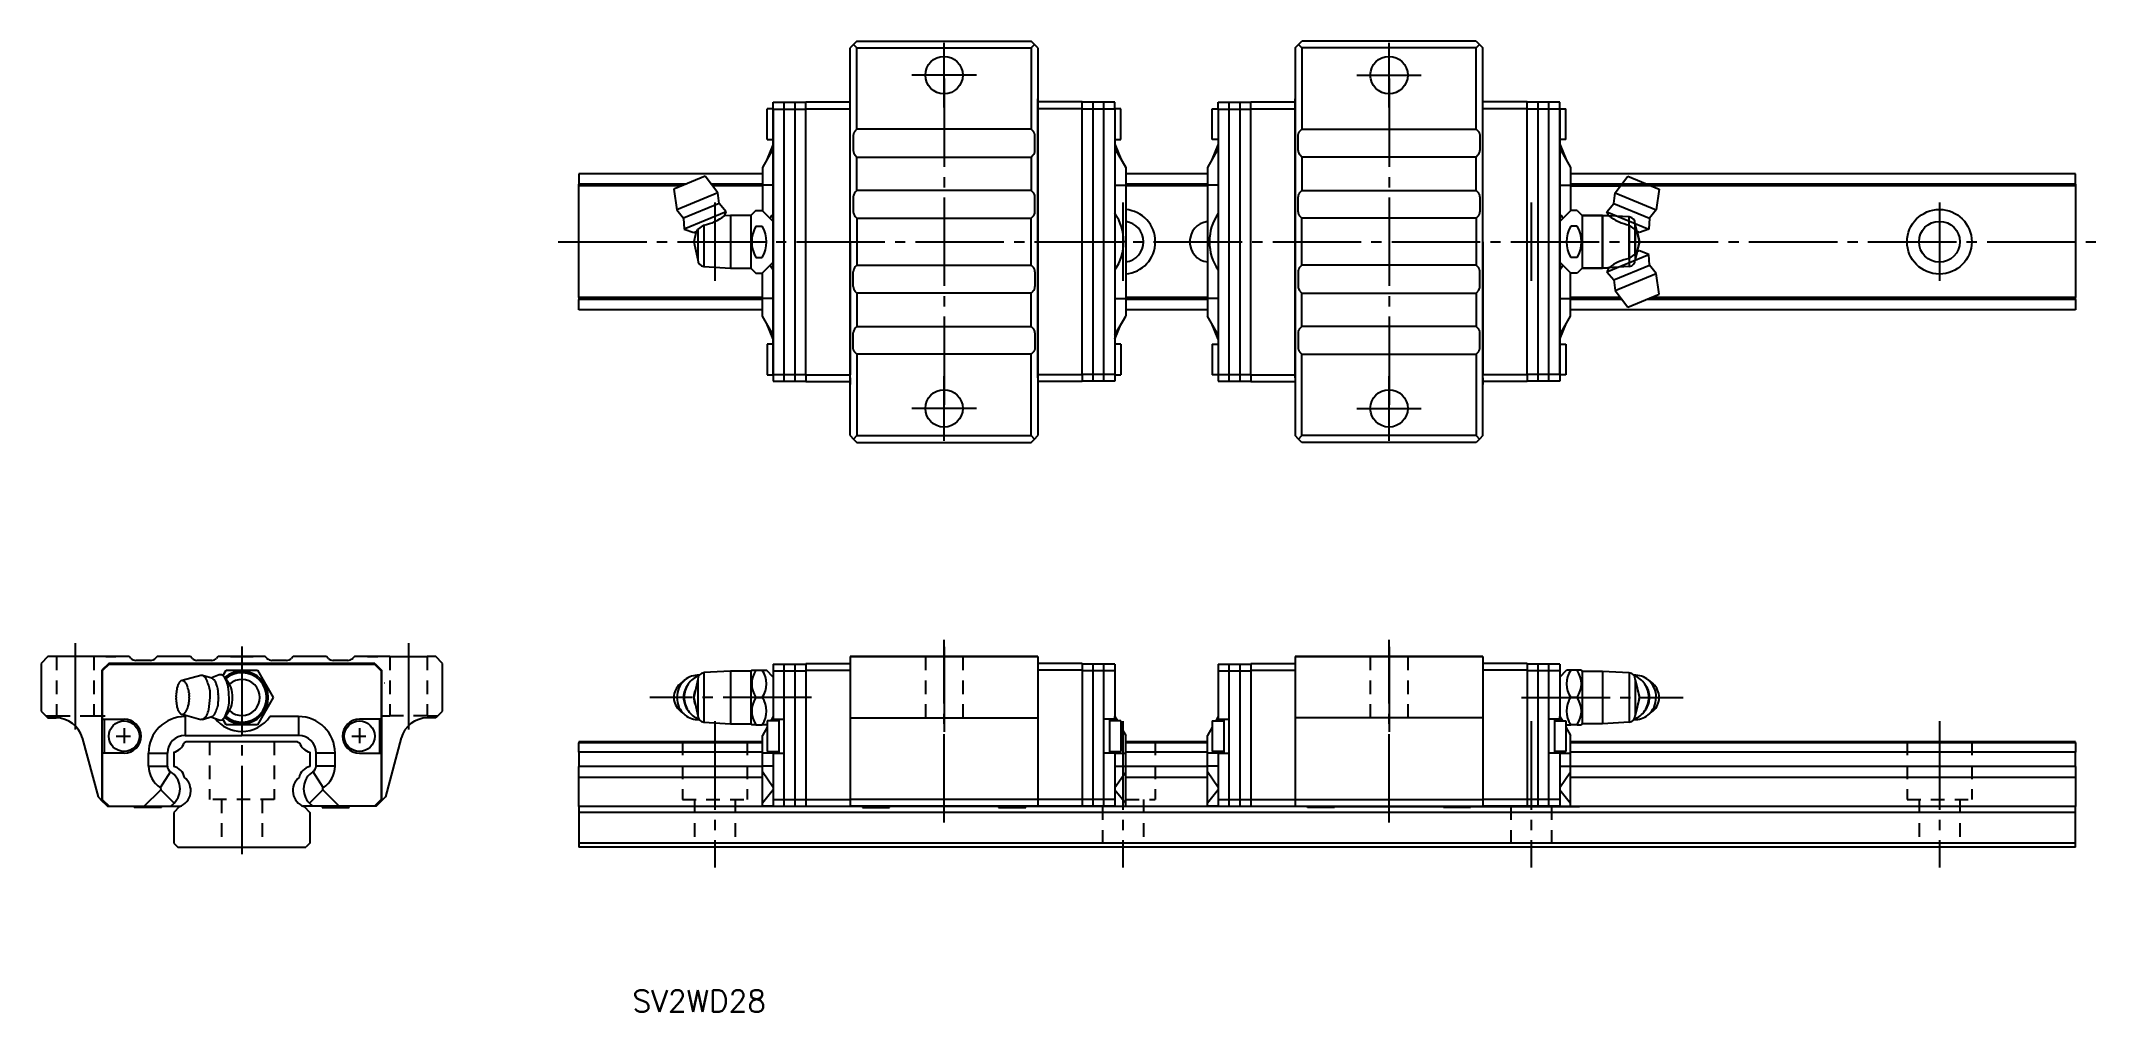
# Model space of a CAD drawing. Extents: x -31 to 271, y 684 to 827.
import ezdxf

# ---------------------------------------------------------------- set-up
doc = ezdxf.new("R2010")
doc.units = 0
doc.linetypes.add('CENTER', pattern=[17.5, 13, -1.5, 1.5, -1.5])
doc.linetypes.add('DASHED', pattern=[3.5, 2, -1.5])
doc.layers.get('0').update_dxf_attribs({"linetype": 'CONTINUOUS'})
doc.layers.add('CENTER', color=1, linetype='CENTER')
doc.styles.get("Standard").update_dxf_attribs({"font": 'txt.shx', "bigfont": '@extfont2.shx'})

msp = doc.modelspace()

# ---------------------------------------------------------------- texts
at = {"color": 7, "linetype": 'CONTINUOUS'}
msp.add_text('SV2WD28', height=3.2, dxfattribs=at).set_placement((55.63, 684.29))

# ---------------------------------------------------------------- linework, layer by layer
at = {"color": 7, "linetype": 'CONTINUOUS'}
for p, q in [((88.12, 826.52), (87.62, 826.02)), ((87.62, 769.02), (87.62, 826.02)), ((88.62, 827.02), (88.12, 826.52)), ((88.62, 826.02), (88.12, 826.52)), ((88.62, 827.02), (114.22, 827.02)), ((88.62, 814.07), (88.62, 826.02)), ((88.62, 826.02), (114.22, 826.02)), ((114.72, 826.52), (114.22, 827.02)), ((114.72, 826.52), (114.22, 826.02)), ((114.22, 826.02), (114.22, 814.07)), ((115.22, 826.02), (114.72, 826.52)), ((115.22, 826.02), (115.22, 769.02)), ((153.02, 826.02), (153.52, 826.52)), ((153.02, 826.02), (153.02, 769.02)), ((153.52, 826.52), (154.02, 827.02)), ((153.52, 826.52), (154.02, 826.02)), ((179.62, 827.02), (154.02, 827.02)), ((154.02, 826.02), (154.02, 814.07)), ((179.62, 826.02), (154.02, 826.02)), ((179.62, 827.02), (180.12, 826.52)), ((179.62, 826.02), (180.12, 826.52)), ((179.62, 814.07), (179.62, 826.02)), ((180.12, 826.52), (180.62, 826.02)), ((180.62, 769.02), (180.62, 826.02)), ((87.62, 817.52), (87.62, 818.52)), ((115.22, 817.52), (115.22, 818.52)), ((153.02, 817.52), (153.02, 818.52)), ((180.62, 817.52), (180.62, 818.52)), ((75.42, 812.57), (75.42, 817.07)), ((76.32, 817.07), (75.42, 817.07)), ((76.32, 818.02), (81.12, 818.02)), ((76.32, 817.02), (76.32, 818.02)), ((76.32, 817.02), (76.32, 818.02)), ((76.32, 818.02), (81.12, 818.02)), ((76.32, 797.52), (76.32, 817.02)), ((76.32, 817.02), (76.32, 797.52)), ((76.32, 817.02), (81.12, 817.02)), ((76.32, 817.02), (81.12, 817.02)), ((77.92, 777.02), (77.92, 818.02)), ((79.52, 777.02), (79.52, 818.02)), ((81.12, 818.07), (87.62, 818.07)), ((81.12, 817.07), (81.12, 818.07)), ((81.12, 777.97), (81.12, 817.07)), ((81.12, 817.07), (87.62, 817.07)), ((87.62, 817.07), (87.62, 818.12)), ((87.62, 777.52), (87.62, 817.52)), ((87.62, 797.52), (87.62, 817.07)), ((87.62, 797.52), (87.62, 817.07)), ((115.22, 818.12), (115.22, 817.07)), ((121.72, 818.07), (115.22, 818.07)), ((115.22, 777.52), (115.22, 817.52)), ((121.72, 817.07), (115.22, 817.07)), ((115.22, 797.52), (115.22, 817.07)), ((115.22, 817.07), (115.22, 797.52)), ((121.72, 817.07), (121.72, 818.07)), ((126.52, 818.02), (121.72, 818.02)), ((121.72, 777.97), (121.72, 817.07)), ((126.52, 817.02), (121.72, 817.02)), ((123.32, 777.02), (123.32, 818.02)), ((124.92, 777.02), (124.92, 818.02)), ((126.52, 817.02), (126.52, 818.02)), ((127.42, 817.07), (126.52, 817.07)), ((126.52, 817.02), (126.52, 778.02)), ((127.42, 812.57), (127.42, 817.07)), ((140.82, 812.57), (140.82, 817.07)), ((140.82, 817.07), (141.72, 817.07)), ((141.72, 817.02), (141.72, 818.02)), ((141.72, 818.02), (146.52, 818.02)), ((141.72, 817.02), (141.72, 778.02)), ((141.72, 817.02), (146.52, 817.02)), ((143.32, 777.02), (143.32, 818.02)), ((144.92, 777.02), (144.92, 818.02)), ((146.52, 818.07), (153.02, 818.07)), ((146.52, 817.07), (146.52, 818.07)), ((146.52, 777.97), (146.52, 817.07)), ((146.52, 817.07), (153.02, 817.07)), ((153.02, 818.12), (153.02, 817.07)), ((153.02, 777.52), (153.02, 817.52)), ((153.02, 797.52), (153.02, 817.07)), ((153.02, 817.07), (153.02, 797.52)), ((180.62, 817.07), (180.62, 818.12)), ((187.12, 818.07), (180.62, 818.07)), ((180.62, 777.52), (180.62, 817.52)), ((187.12, 817.07), (180.62, 817.07)), ((180.62, 797.52), (180.62, 817.07)), ((180.62, 797.52), (180.62, 817.07)), ((187.12, 817.07), (187.12, 818.07)), ((191.92, 818.02), (187.12, 818.02)), ((191.92, 818.02), (187.12, 818.02)), ((187.12, 777.97), (187.12, 817.07)), ((191.92, 817.02), (187.12, 817.02)), ((191.92, 817.02), (187.12, 817.02)), ((188.72, 777.02), (188.72, 818.02)), ((190.32, 777.02), (190.32, 818.02)), ((191.92, 817.02), (191.92, 818.02)), ((191.92, 817.02), (191.92, 818.02)), ((191.92, 817.07), (192.82, 817.07)), ((191.92, 797.52), (191.92, 817.02)), ((191.92, 817.02), (191.92, 797.52)), ((192.82, 812.57), (192.82, 817.07)), ((75.42, 812.57), (76.32, 812.57)), ((88.08, 813.21), (88.07, 813.16)), ((88.07, 813.16), (88.07, 813.11)), ((88.07, 813.11), (88.07, 810.94)), ((88.09, 813.31), (88.08, 813.26)), ((88.08, 813.26), (88.08, 813.21)), ((88.1, 813.35), (88.09, 813.31)), ((88.11, 813.4), (88.1, 813.35)), ((88.13, 813.45), (88.11, 813.4)), ((88.15, 813.49), (88.13, 813.45)), ((88.17, 813.54), (88.15, 813.49)), ((88.19, 813.58), (88.17, 813.54)), ((88.21, 813.62), (88.19, 813.58)), ((88.24, 813.67), (88.21, 813.62)), ((88.27, 813.71), (88.24, 813.67)), ((88.3, 813.74), (88.27, 813.71)), ((88.33, 813.78), (88.3, 813.74)), ((88.36, 813.82), (88.33, 813.78)), ((88.62, 814.07), (88.36, 813.82)), ((114.22, 814.07), (88.62, 814.07)), ((114.48, 813.82), (114.22, 814.07)), ((114.51, 813.78), (114.48, 813.82)), ((114.54, 813.74), (114.51, 813.78)), ((114.57, 813.71), (114.54, 813.74)), ((114.6, 813.67), (114.57, 813.71)), ((114.63, 813.62), (114.6, 813.67)), ((114.65, 813.58), (114.63, 813.62)), ((114.67, 813.54), (114.65, 813.58)), ((114.69, 813.49), (114.67, 813.54)), ((114.71, 813.45), (114.69, 813.49)), ((114.73, 813.4), (114.71, 813.45)), ((114.74, 813.35), (114.73, 813.4)), ((114.75, 813.31), (114.74, 813.35)), ((114.76, 813.26), (114.75, 813.31)), ((114.77, 813.21), (114.76, 813.26)), ((114.77, 813.16), (114.77, 813.21)), ((114.77, 813.11), (114.77, 813.16)), ((114.77, 810.94), (114.77, 813.11)), ((126.52, 812.57), (127.42, 812.57)), ((141.72, 812.57), (140.82, 812.57)), ((153.47, 813.16), (153.48, 813.21)), ((153.47, 813.11), (153.47, 813.16)), ((153.47, 810.94), (153.47, 813.11)), ((153.48, 813.26), (153.49, 813.31)), ((153.48, 813.21), (153.48, 813.26)), ((153.49, 813.31), (153.5, 813.35)), ((153.5, 813.35), (153.51, 813.4)), ((153.51, 813.4), (153.53, 813.45)), ((153.53, 813.45), (153.55, 813.49)), ((153.55, 813.49), (153.57, 813.54)), ((153.57, 813.54), (153.59, 813.58)), ((153.59, 813.58), (153.61, 813.62)), ((153.61, 813.62), (153.64, 813.67)), ((153.64, 813.67), (153.67, 813.71)), ((153.67, 813.71), (153.7, 813.74)), ((153.7, 813.74), (153.73, 813.78)), ((153.73, 813.78), (153.76, 813.82)), ((153.76, 813.82), (154.02, 814.07)), ((154.02, 814.07), (179.62, 814.07)), ((179.62, 814.07), (179.88, 813.82)), ((179.88, 813.82), (179.91, 813.78)), ((179.91, 813.78), (179.94, 813.74)), ((179.94, 813.74), (179.97, 813.71)), ((179.97, 813.71), (180, 813.67)), ((180, 813.67), (180.03, 813.62)), ((180.03, 813.62), (180.05, 813.58)), ((180.05, 813.58), (180.07, 813.54)), ((180.07, 813.54), (180.09, 813.49)), ((180.09, 813.49), (180.11, 813.45)), ((180.11, 813.45), (180.13, 813.4)), ((180.13, 813.4), (180.14, 813.35)), ((180.14, 813.35), (180.15, 813.31)), ((180.15, 813.31), (180.16, 813.26)), ((180.16, 813.26), (180.17, 813.21)), ((180.17, 813.21), (180.17, 813.16)), ((180.17, 813.16), (180.17, 813.11)), ((180.17, 813.11), (180.17, 810.94)), ((192.82, 812.57), (191.92, 812.57)), ((76.32, 811.22), (74.72, 808.45)), ((76.32, 811.22), (74.72, 808.45)), ((76.32, 811.86), (75.44, 809.7)), ((76.32, 811.86), (75.44, 809.7)), ((88.36, 810.23), (88.62, 809.97)), ((88.62, 809.97), (114.22, 809.97)), ((88.62, 805.07), (88.62, 809.97)), ((114.22, 809.97), (114.48, 810.23)), ((114.22, 809.97), (114.22, 805.07)), ((126.52, 811.86), (127.4, 809.7)), ((126.52, 811.22), (128.12, 808.45)), ((141.72, 811.22), (140.12, 808.45)), ((141.72, 811.86), (140.84, 809.7)), ((154.02, 809.97), (153.76, 810.23)), ((154.02, 809.97), (154.02, 805.07)), ((179.62, 809.97), (154.02, 809.97)), ((179.88, 810.23), (179.62, 809.97)), ((179.62, 805.07), (179.62, 809.97)), ((191.92, 811.86), (192.8, 809.7)), ((191.92, 811.86), (192.8, 809.7)), ((191.92, 811.22), (193.52, 808.45)), ((191.92, 811.22), (193.52, 808.45)), ((74.72, 807.52), (47.72, 807.52)), ((47.72, 807.52), (47.72, 806.01)), ((66.33, 807.17), (61.71, 805.25)), ((68.18, 804.69), (66.33, 807.17)), ((74.72, 808.45), (74.72, 805.85)), ((74.72, 808.45), (74.72, 802.12)), ((128.12, 808.45), (128.12, 786.59)), ((140.12, 807.52), (128.12, 807.52)), ((140.12, 808.45), (140.12, 786.59)), ((193.52, 808.45), (193.52, 805.85)), ((193.52, 808.45), (193.52, 802.12)), ((267.72, 807.52), (193.52, 807.52)), ((200.06, 804.69), (201.91, 807.17)), ((201.91, 807.17), (206.53, 805.25)), ((267.72, 806.01), (267.72, 807.52)), ((63.54, 806.01), (47.72, 806.01)), ((47.72, 805.72), (47.72, 806.01)), ((47.72, 789.32), (47.72, 805.72)), ((62.85, 805.72), (47.72, 805.72)), ((61.71, 805.25), (62.16, 802.19)), ((68.18, 804.69), (62.16, 802.19)), ((74.72, 806.01), (67.2, 806.01)), ((74.72, 805.72), (67.41, 805.72)), ((68.36, 803.14), (68.18, 804.69)), ((74.72, 805.85), (74.72, 802.12)), ((76.32, 805.85), (74.72, 805.85)), ((76.32, 805.85), (74.72, 805.85)), ((88.07, 804.11), (88.07, 801.94)), ((88.62, 805.07), (88.36, 804.82)), ((114.22, 805.07), (88.62, 805.07)), ((114.48, 804.82), (114.22, 805.07)), ((114.77, 801.94), (114.77, 804.11)), ((126.52, 805.85), (128.12, 805.85)), ((140.12, 806.01), (128.12, 806.01)), ((140.12, 805.72), (128.12, 805.72)), ((141.72, 805.85), (140.12, 805.85)), ((153.47, 801.94), (153.47, 804.11)), ((153.76, 804.82), (154.02, 805.07)), ((154.02, 805.07), (179.62, 805.07)), ((179.62, 805.07), (179.88, 804.82)), ((180.17, 804.11), (180.17, 801.94)), ((191.92, 805.85), (193.52, 805.85)), ((191.92, 805.85), (193.52, 805.85)), ((267.72, 806.01), (193.52, 806.01)), ((193.52, 806.01), (201.04, 806.01)), ((193.52, 805.85), (193.52, 802.12)), ((267.72, 805.72), (193.52, 805.72)), ((193.52, 805.72), (200.83, 805.72)), ((199.88, 803.14), (200.06, 804.69)), ((200.06, 804.69), (206.08, 802.19)), ((206.53, 805.25), (206.08, 802.19)), ((267.72, 806.01), (267.72, 805.72)), ((267.72, 805.72), (267.72, 789.32)), ((62.16, 802.19), (63.13, 800.97)), ((68.36, 803.14), (63.13, 800.97)), ((63.13, 800.97), (63.23, 799.39)), ((69.41, 801.94), (63.23, 799.39)), ((69.41, 801.94), (68.36, 803.14)), ((69.13, 801.35), (69.41, 801.94)), ((70.02, 801.4), (69.13, 801.35)), ((69.13, 801.35), (69.13, 801.35)), ((69.13, 801.35), (69.13, 801.35)), ((70.02, 801.4), (70.02, 793.65)), ((73.02, 801.4), (70.02, 801.4)), ((73.76, 802.14), (73.02, 801.4)), ((73.02, 801.4), (73.02, 793.65)), ((73.76, 802.14), (74.7, 802.14)), ((76.32, 800.52), (74.7, 802.14)), ((88.36, 801.23), (88.62, 800.97)), ((88.62, 800.97), (114.22, 800.97)), ((88.62, 800.97), (88.62, 794.07)), ((114.22, 800.97), (114.48, 801.23)), ((114.22, 794.07), (114.22, 800.97)), ((154.02, 800.97), (153.76, 801.23)), ((179.62, 800.97), (154.02, 800.97)), ((154.02, 794.07), (154.02, 800.97)), ((179.88, 801.23), (179.62, 800.97)), ((179.62, 800.97), (179.62, 794.07)), ((191.92, 800.52), (193.54, 802.14)), ((194.48, 802.14), (193.54, 802.14)), ((194.48, 802.14), (195.22, 801.4)), ((198.22, 801.4), (195.22, 801.4)), ((195.22, 801.4), (195.22, 793.65)), ((195.22, 801.4), (198.22, 801.4)), ((198.22, 793.65), (198.22, 801.4)), ((202.14, 801.17), (198.22, 801.4)), ((198.22, 801.4), (198.22, 793.65)), ((198.22, 801.4), (199.11, 801.35)), ((198.84, 801.94), (199.88, 803.14)), ((198.84, 801.94), (205.01, 799.39)), ((199.11, 801.35), (198.84, 801.94)), ((199.11, 801.35), (199.11, 801.35)), ((199.11, 801.35), (199.11, 801.35)), ((199.88, 803.14), (205.12, 800.97)), ((202.14, 795.07), (202.14, 801.17)), ((205.12, 800.97), (205.01, 799.39)), ((206.08, 802.19), (205.12, 800.97)), ((63.23, 799.39), (64.62, 798.88)), ((64.62, 798.88), (65.1, 799.08)), ((64.96, 799.02), (64.62, 797.52)), ((64.62, 797.52), (65.22, 794.87)), ((65.1, 799.08), (65.22, 799.34)), ((65.22, 799.34), (66.1, 799.98)), ((65.22, 799.34), (65.22, 794.87)), ((66.1, 799.98), (66.1, 793.88)), ((73.76, 799.83), (74.7, 799.83)), ((76.32, 778.02), (76.32, 797.52)), ((76.32, 797.52), (76.32, 778.02)), ((76.32, 797.52), (76.32, 778.02)), ((87.62, 797.52), (87.62, 777.97)), ((87.62, 777.97), (87.62, 797.52)), ((88.62, 799.17), (88.62, 795.87)), ((114.22, 795.87), (114.22, 799.17)), ((115.22, 797.52), (115.22, 777.97)), ((115.22, 797.52), (115.22, 777.97)), ((128.12, 797.52), (127.79, 797.52)), ((140.12, 797.52), (140.45, 797.52)), ((153.02, 797.52), (153.02, 777.97)), ((153.02, 797.52), (153.02, 777.97)), ((154.02, 795.87), (154.02, 799.17)), ((179.62, 799.17), (179.62, 795.87)), ((180.62, 797.52), (180.62, 777.97)), ((180.62, 777.97), (180.62, 797.52)), ((191.92, 778.02), (191.92, 797.52)), ((191.92, 797.52), (191.92, 778.02)), ((191.92, 797.52), (191.92, 778.02)), ((194.48, 799.83), (193.54, 799.83)), ((202.14, 799.98), (202.14, 793.88)), ((203.02, 799.34), (202.14, 799.98)), ((203.02, 795.71), (203.02, 800.17)), ((203.62, 797.52), (203.02, 800.17)), ((203.02, 799.34), (203.02, 794.87)), ((203.14, 799.08), (203.02, 799.34)), ((203.62, 797.52), (203.02, 794.87)), ((203.62, 798.88), (203.14, 799.08)), ((203.28, 799.02), (203.62, 797.52)), ((203.28, 796.03), (203.62, 797.52)), ((205.01, 799.39), (203.62, 798.88)), ((73.76, 795.22), (74.7, 795.22)), ((74.7, 792.91), (76.32, 794.52)), ((193.54, 792.91), (191.92, 794.52)), ((194.48, 795.22), (193.54, 795.22)), ((198.84, 793.11), (205.01, 795.66)), ((202.14, 795.07), (203.02, 795.71)), ((203.02, 795.71), (203.14, 795.97)), ((203.62, 796.17), (203.14, 795.97)), ((205.01, 795.66), (203.62, 796.17)), ((205.12, 794.08), (205.01, 795.66)), ((66.1, 793.88), (70.02, 793.65)), ((70.02, 793.65), (73.02, 793.65)), ((73.02, 793.65), (73.76, 792.91)), ((73.76, 792.91), (74.7, 792.91)), ((74.72, 789.19), (74.72, 792.92)), ((74.72, 789.19), (74.72, 792.92)), ((74.72, 786.59), (74.72, 792.92)), ((88.07, 790.94), (88.07, 793.11)), ((88.36, 793.82), (88.62, 794.07)), ((88.62, 794.07), (114.22, 794.07)), ((114.22, 794.07), (114.48, 793.82)), ((114.77, 793.11), (114.77, 790.94)), ((153.47, 793.11), (153.47, 790.94)), ((154.02, 794.07), (153.76, 793.82)), ((179.62, 794.07), (154.02, 794.07)), ((179.88, 793.82), (179.62, 794.07)), ((180.17, 790.94), (180.17, 793.11)), ((193.52, 789.19), (193.52, 792.92)), ((193.52, 789.19), (193.52, 792.92)), ((193.52, 786.59), (193.52, 792.92)), ((194.48, 792.91), (193.54, 792.91)), ((195.22, 793.65), (194.48, 792.91)), ((195.22, 793.65), (198.22, 793.65)), ((198.22, 793.65), (195.22, 793.65)), ((202.14, 793.88), (198.22, 793.65)), ((198.22, 793.65), (199.11, 793.7)), ((199.11, 793.7), (198.84, 793.11)), ((198.84, 793.11), (199.88, 791.91)), ((199.11, 793.7), (199.12, 793.7)), ((199.11, 793.7), (199.11, 793.7)), ((199.88, 791.91), (205.12, 794.08)), ((199.88, 791.91), (200.06, 790.36)), ((200.06, 790.36), (206.08, 792.86)), ((206.08, 792.86), (205.12, 794.08)), ((206.53, 789.8), (206.08, 792.86)), ((74.72, 789.32), (47.72, 789.32)), ((47.72, 789.32), (47.72, 789.04)), ((74.72, 789.04), (47.72, 789.04)), ((47.72, 787.52), (47.72, 789.04)), ((74.72, 786.59), (74.72, 789.19)), ((76.32, 789.19), (74.72, 789.19)), ((74.72, 786.59), (74.72, 789.19)), ((76.32, 789.19), (74.72, 789.19)), ((76.32, 789.19), (74.72, 789.19)), ((88.62, 789.97), (88.36, 790.23)), ((114.22, 789.97), (88.62, 789.97)), ((88.62, 789.97), (88.62, 785.07)), ((114.48, 790.23), (114.22, 789.97)), ((114.22, 785.07), (114.22, 789.97)), ((126.52, 789.19), (128.12, 789.19)), ((140.12, 789.32), (128.12, 789.32)), ((140.12, 789.04), (128.12, 789.04)), ((141.72, 789.19), (140.12, 789.19)), ((153.76, 790.23), (154.02, 789.97)), ((154.02, 789.97), (179.62, 789.97)), ((154.02, 785.07), (154.02, 789.97)), ((179.62, 789.97), (179.88, 790.23)), ((179.62, 789.97), (179.62, 785.07)), ((191.92, 789.19), (193.52, 789.19)), ((191.92, 789.19), (193.52, 789.19)), ((191.92, 789.19), (193.52, 789.19)), ((200.83, 789.32), (193.52, 789.32)), ((193.52, 786.59), (193.52, 789.19)), ((193.52, 786.59), (193.52, 789.19)), ((201.04, 789.04), (193.52, 789.04)), ((200.06, 790.36), (201.91, 787.88)), ((201.91, 787.88), (206.53, 789.8)), ((267.72, 789.04), (204.7, 789.04)), ((267.72, 789.32), (205.39, 789.32)), ((267.72, 789.04), (267.72, 789.32)), ((267.72, 789.04), (267.72, 787.52)), ((74.72, 787.52), (47.72, 787.52)), ((76.32, 783.82), (74.72, 786.59)), ((76.32, 783.82), (74.72, 786.59)), ((76.32, 783.82), (74.72, 786.59)), ((76.32, 783.19), (75.44, 785.35)), ((76.32, 783.19), (75.44, 785.35)), ((76.32, 783.19), (75.44, 785.35)), ((126.52, 783.82), (128.12, 786.59)), ((126.52, 783.19), (127.4, 785.35)), ((140.12, 787.52), (128.12, 787.52)), ((141.72, 783.82), (140.12, 786.59)), ((141.72, 783.19), (140.84, 785.35)), ((191.92, 783.82), (193.52, 786.59)), ((191.92, 783.82), (193.52, 786.59)), ((191.92, 783.82), (193.52, 786.59)), ((191.92, 783.19), (192.8, 785.35)), ((191.92, 783.19), (192.8, 785.35)), ((191.92, 783.19), (192.8, 785.35)), ((267.72, 787.52), (193.52, 787.52)), ((76.32, 782.47), (75.42, 782.47)), ((75.42, 782.47), (75.42, 777.97)), ((88.07, 781.94), (88.07, 784.11)), ((88.36, 784.82), (88.62, 785.07)), ((88.62, 785.07), (114.22, 785.07)), ((114.22, 785.07), (114.48, 784.82)), ((114.77, 784.11), (114.77, 781.94)), ((127.42, 782.47), (126.52, 782.47)), ((127.42, 782.47), (127.42, 777.97)), ((140.82, 782.47), (141.72, 782.47)), ((140.82, 782.47), (140.82, 777.97)), ((153.47, 784.11), (153.47, 781.94)), ((154.02, 785.07), (153.76, 784.82)), ((179.62, 785.07), (154.02, 785.07)), ((179.88, 784.82), (179.62, 785.07)), ((180.17, 781.94), (180.17, 784.11)), ((191.92, 782.47), (192.82, 782.47)), ((192.82, 782.47), (192.82, 777.97)), ((88.07, 781.89), (88.07, 781.94)), ((88.08, 781.84), (88.07, 781.89)), ((88.08, 781.79), (88.08, 781.84)), ((88.09, 781.74), (88.08, 781.79)), ((88.1, 781.7), (88.09, 781.74)), ((88.11, 781.65), (88.1, 781.7)), ((88.13, 781.6), (88.11, 781.65)), ((88.15, 781.56), (88.13, 781.6)), ((88.17, 781.51), (88.15, 781.56)), ((88.19, 781.47), (88.17, 781.51)), ((88.21, 781.42), (88.19, 781.47)), ((88.24, 781.38), (88.21, 781.42)), ((88.27, 781.34), (88.24, 781.38)), ((88.3, 781.3), (88.27, 781.34)), ((88.33, 781.27), (88.3, 781.3)), ((88.36, 781.23), (88.33, 781.27)), ((88.62, 780.97), (88.36, 781.23)), ((114.22, 780.97), (88.62, 780.97)), ((88.62, 780.97), (88.62, 769.02)), ((114.48, 781.23), (114.22, 780.97)), ((114.22, 769.02), (114.22, 780.97)), ((114.51, 781.27), (114.48, 781.23)), ((114.54, 781.3), (114.51, 781.27)), ((114.57, 781.34), (114.54, 781.3)), ((114.6, 781.38), (114.57, 781.34)), ((114.63, 781.42), (114.6, 781.38)), ((114.65, 781.47), (114.63, 781.42)), ((114.67, 781.51), (114.65, 781.47)), ((114.69, 781.56), (114.67, 781.51)), ((114.71, 781.6), (114.69, 781.56)), ((114.73, 781.65), (114.71, 781.6)), ((114.74, 781.7), (114.73, 781.65)), ((114.75, 781.74), (114.74, 781.7)), ((114.76, 781.79), (114.75, 781.74)), ((114.77, 781.84), (114.76, 781.79)), ((114.77, 781.94), (114.77, 781.89)), ((114.77, 781.89), (114.77, 781.84)), ((153.47, 781.94), (153.47, 781.89)), ((153.47, 781.89), (153.48, 781.84)), ((153.48, 781.84), (153.48, 781.79)), ((153.48, 781.79), (153.49, 781.74)), ((153.49, 781.74), (153.5, 781.7)), ((153.5, 781.7), (153.51, 781.65)), ((153.51, 781.65), (153.53, 781.6)), ((153.53, 781.6), (153.55, 781.56)), ((153.55, 781.56), (153.57, 781.51)), ((153.57, 781.51), (153.59, 781.47)), ((153.59, 781.47), (153.61, 781.42)), ((153.61, 781.42), (153.64, 781.38)), ((153.64, 781.38), (153.67, 781.34)), ((153.67, 781.34), (153.7, 781.3)), ((153.7, 781.3), (153.73, 781.27)), ((153.73, 781.27), (153.76, 781.23)), ((153.76, 781.23), (154.02, 780.97)), ((154.02, 780.97), (179.62, 780.97)), ((154.02, 769.02), (154.02, 780.97)), ((179.62, 780.97), (179.88, 781.23)), ((179.62, 780.97), (179.62, 769.02)), ((179.88, 781.23), (179.91, 781.27)), ((179.91, 781.27), (179.94, 781.3)), ((179.94, 781.3), (179.97, 781.34)), ((179.97, 781.34), (180, 781.38)), ((180, 781.38), (180.03, 781.42)), ((180.03, 781.42), (180.05, 781.47)), ((180.05, 781.47), (180.07, 781.51)), ((180.07, 781.51), (180.09, 781.56)), ((180.09, 781.56), (180.11, 781.6)), ((180.11, 781.6), (180.13, 781.65)), ((180.13, 781.65), (180.14, 781.7)), ((180.14, 781.7), (180.15, 781.74)), ((180.15, 781.74), (180.16, 781.79)), ((180.16, 781.79), (180.17, 781.84)), ((180.17, 781.89), (180.17, 781.94)), ((180.17, 781.84), (180.17, 781.89)), ((75.42, 777.97), (76.32, 777.97)), ((76.32, 778.02), (76.32, 777.02)), ((76.32, 778.02), (76.32, 777.02)), ((76.32, 778.02), (76.32, 777.02)), ((76.32, 778.02), (81.12, 778.02)), ((76.32, 778.02), (81.12, 778.02)), ((76.32, 778.02), (81.12, 778.02)), ((76.32, 777.02), (81.12, 777.02)), ((76.32, 777.02), (81.12, 777.02)), ((76.32, 777.02), (81.12, 777.02)), ((81.12, 777.97), (87.62, 777.97)), ((81.12, 777.97), (81.12, 776.97)), ((81.12, 776.97), (87.62, 776.97)), ((87.62, 776.92), (87.62, 777.97)), ((87.62, 777.52), (87.62, 776.52)), ((121.72, 777.97), (115.22, 777.97)), ((115.22, 777.97), (115.22, 776.92)), ((115.22, 777.52), (115.22, 776.52)), ((121.72, 776.97), (115.22, 776.97)), ((126.52, 778.02), (121.72, 778.02)), ((121.72, 777.97), (121.72, 776.97)), ((126.52, 777.02), (121.72, 777.02)), ((126.52, 778.02), (126.52, 777.02)), ((126.52, 777.97), (127.42, 777.97)), ((141.72, 777.97), (140.82, 777.97)), ((141.72, 778.02), (141.72, 777.02)), ((141.72, 778.02), (146.52, 778.02)), ((141.72, 777.02), (146.52, 777.02)), ((146.52, 777.97), (146.52, 776.97)), ((146.52, 777.97), (153.02, 777.97)), ((146.52, 776.97), (153.02, 776.97)), ((153.02, 777.97), (153.02, 776.92)), ((153.02, 777.52), (153.02, 776.52)), ((187.12, 777.97), (180.62, 777.97)), ((180.62, 776.92), (180.62, 777.97)), ((180.62, 777.52), (180.62, 776.52)), ((187.12, 776.97), (180.62, 776.97)), ((191.92, 778.02), (187.12, 778.02)), ((191.92, 778.02), (187.12, 778.02)), ((191.92, 778.02), (187.12, 778.02)), ((187.12, 777.97), (187.12, 776.97)), ((191.92, 777.02), (187.12, 777.02)), ((191.92, 777.02), (187.12, 777.02)), ((191.92, 777.02), (187.12, 777.02)), ((191.92, 778.02), (191.92, 777.02)), ((191.92, 778.02), (191.92, 777.02)), ((191.92, 778.02), (191.92, 777.02)), ((192.82, 777.97), (191.92, 777.97)), ((87.62, 769.02), (88.12, 768.52)), ((88.62, 769.02), (88.12, 768.52)), ((88.12, 768.52), (88.62, 768.02)), ((88.62, 769.02), (114.22, 769.02)), ((88.62, 768.02), (114.22, 768.02)), ((114.72, 768.52), (114.22, 769.02)), ((114.22, 768.02), (114.72, 768.52)), ((114.72, 768.52), (115.22, 769.02)), ((153.52, 768.52), (153.02, 769.02)), ((153.52, 768.52), (154.02, 769.02)), ((154.02, 768.02), (153.52, 768.52)), ((179.62, 769.02), (154.02, 769.02)), ((179.62, 768.02), (154.02, 768.02)), ((179.62, 769.02), (180.12, 768.52)), ((180.12, 768.52), (179.62, 768.02)), ((180.62, 769.02), (180.12, 768.52)), ((-30.3, 736.52), (-31.3, 735.52)), ((-31.3, 735.52), (-31.3, 728.52)), ((-29.05, 736.52), (-30.3, 736.52)), ((-23.55, 736.52), (-29.05, 736.52)), ((-18.35, 736.52), (-23.55, 736.52)), ((-21.35, 735.52), (-22.35, 734.52)), ((-22.35, 734.52), (-22.35, 715.52)), ((-21.3, 735.42), (-22.3, 734.42)), ((-21.3, 735.42), (-22.3, 734.42)), ((-22.3, 734.42), (-22.3, 727.32)), ((-22.3, 734.42), (-22.3, 727.32)), ((-21.8, 736.52), (-20.3, 736.52)), ((17.75, 735.52), (-21.35, 735.52)), ((-21.3, 735.42), (-1.8, 735.42)), ((-1.8, 735.42), (-21.3, 735.42)), ((-18.09, 736.27), (-18.35, 736.52)), ((-15.21, 735.97), (-17.39, 735.97)), ((-14.25, 736.52), (-14.51, 736.27)), ((-9.35, 736.52), (-14.25, 736.52)), ((-9.09, 736.27), (-9.35, 736.52)), ((-6.21, 735.97), (-8.39, 735.97)), ((-5.25, 736.52), (-5.51, 736.27)), ((1.65, 736.52), (-5.25, 736.52)), ((-4.57, 733.72), (-4.11, 734.52)), ((-4.11, 734.52), (0.51, 734.52)), ((-0.15, 736.52), (-3.45, 736.52)), ((-3.45, 736.52), (-0.15, 736.52)), ((-1.8, 735.42), (17.7, 735.42)), ((-1.8, 735.42), (17.7, 735.42)), ((17.7, 735.42), (-1.8, 735.42)), ((0.51, 734.52), (2.82, 730.52)), ((1.91, 736.27), (1.65, 736.52)), ((4.79, 735.97), (2.61, 735.97)), ((5.75, 736.52), (5.49, 736.27)), ((10.65, 736.52), (5.75, 736.52)), ((10.91, 736.27), (10.65, 736.52)), ((13.79, 735.97), (11.61, 735.97)), ((14.75, 736.52), (14.49, 736.27)), ((19.95, 736.52), (14.75, 736.52)), ((16.7, 736.52), (18.2, 736.52)), ((17.7, 735.42), (18.7, 734.42)), ((17.7, 735.42), (18.7, 734.42)), ((17.7, 735.42), (18.7, 734.42)), ((17.75, 735.52), (18.75, 734.52)), ((18.7, 734.42), (18.7, 727.32)), ((18.7, 734.42), (18.7, 727.32)), ((18.7, 734.42), (18.7, 727.32)), ((18.75, 734.52), (18.75, 715.52)), ((19.95, 736.52), (25.45, 736.52)), ((26.7, 736.52), (25.45, 736.52)), ((27.7, 735.52), (26.7, 736.52)), ((27.7, 728.52), (27.7, 735.52)), ((70.02, 734.4), (66.1, 734.17)), ((66.1, 734.17), (66.1, 726.88)), ((73.02, 734.4), (70.02, 734.4)), ((70.02, 734.4), (70.02, 726.65)), ((73.15, 734.52), (73.02, 734.4)), ((73.02, 734.4), (73.02, 726.65)), ((73.15, 734.52), (73.76, 734.52)), ((73.76, 734.52), (74.7, 734.52)), ((74.7, 734.52), (75.32, 734.52)), ((76.32, 733.52), (75.32, 734.52)), ((76.32, 735.42), (76.32, 734.42)), ((76.32, 735.42), (81.12, 735.42)), ((76.32, 735.42), (76.32, 734.42)), ((76.32, 735.42), (81.12, 735.42)), ((76.32, 735.42), (76.32, 734.42)), ((76.32, 735.42), (81.12, 735.42)), ((76.32, 734.42), (81.12, 734.42)), ((76.32, 734.42), (76.32, 727.32)), ((76.32, 734.42), (76.32, 727.32)), ((76.32, 734.42), (81.12, 734.42)), ((76.32, 734.42), (76.32, 727.32)), ((76.32, 734.42), (81.12, 734.42)), ((77.92, 714.52), (77.92, 735.42)), ((79.52, 714.52), (79.52, 735.42)), ((81.12, 735.52), (87.62, 735.52)), ((81.12, 735.52), (81.12, 734.52)), ((81.12, 734.52), (87.62, 734.52)), ((81.12, 734.52), (81.12, 715.52)), ((115.22, 736.52), (87.62, 736.52)), ((87.62, 736.52), (87.62, 735.52)), ((87.62, 736.52), (115.22, 736.52)), ((87.62, 735.52), (87.62, 729.02)), ((115.22, 736.52), (115.22, 735.52)), ((121.72, 735.52), (115.22, 735.52)), ((115.22, 735.52), (115.22, 729.02)), ((121.72, 734.52), (115.22, 734.52)), ((121.72, 735.52), (121.72, 734.52)), ((126.52, 735.42), (121.72, 735.42)), ((121.72, 734.52), (121.72, 715.52)), ((126.52, 734.42), (121.72, 734.42)), ((123.32, 714.52), (123.32, 735.42)), ((124.92, 714.52), (124.92, 735.42)), ((126.52, 735.42), (126.52, 734.42)), ((126.52, 734.42), (126.52, 727.32)), ((141.72, 735.42), (141.72, 734.42)), ((141.72, 735.42), (146.52, 735.42)), ((141.72, 734.42), (141.72, 727.32)), ((141.72, 734.42), (146.52, 734.42)), ((143.32, 714.52), (143.32, 735.42)), ((144.92, 714.52), (144.92, 735.42)), ((146.52, 735.52), (153.02, 735.52)), ((146.52, 735.52), (146.52, 734.52)), ((146.52, 734.52), (146.52, 715.52)), ((146.52, 734.52), (153.02, 734.52)), ((153.02, 736.52), (180.62, 736.52)), ((153.02, 736.52), (153.02, 735.52)), ((180.62, 736.52), (153.02, 736.52)), ((153.02, 735.52), (153.02, 729.02)), ((180.62, 736.52), (180.62, 735.52)), ((187.12, 735.52), (180.62, 735.52)), ((180.62, 735.52), (180.62, 729.02)), ((187.12, 734.52), (180.62, 734.52)), ((187.12, 735.52), (187.12, 734.52)), ((191.92, 735.42), (187.12, 735.42)), ((191.92, 735.42), (187.12, 735.42)), ((191.92, 735.42), (187.12, 735.42)), ((187.12, 734.52), (187.12, 715.52)), ((191.92, 734.42), (187.12, 734.42)), ((191.92, 734.42), (187.12, 734.42)), ((191.92, 734.42), (187.12, 734.42)), ((188.72, 714.52), (188.72, 735.42)), ((190.32, 714.52), (190.32, 735.42)), ((191.92, 735.42), (191.92, 734.42)), ((191.92, 735.42), (191.92, 734.42)), ((191.92, 735.42), (191.92, 734.42)), ((191.92, 733.52), (192.92, 734.52)), ((191.92, 734.42), (191.92, 727.32)), ((191.92, 734.42), (191.92, 727.32)), ((191.92, 734.42), (191.92, 727.32)), ((193.54, 734.52), (192.92, 734.52)), ((194.48, 734.52), (193.54, 734.52)), ((195.1, 734.52), (194.48, 734.52)), ((195.1, 734.52), (195.22, 734.4)), ((195.22, 734.4), (198.22, 734.4)), ((195.22, 734.4), (195.22, 726.65)), ((198.22, 734.4), (202.14, 734.17)), ((198.22, 734.4), (198.22, 726.65)), ((202.14, 734.17), (202.14, 726.88)), ((-7.84, 733.77), (-10.58, 733.01)), ((-7.57, 733.76), (-7.84, 733.77)), ((-6.2, 733.34), (-7.57, 733.76)), ((-5.12, 733.83), (-6.34, 733.38)), ((-3.94, 732.95), (-4.36, 733.5)), ((-3.61, 732.46), (-3.94, 732.95)), ((-3.35, 731.96), (-3.61, 732.46)), ((63.33, 733.1), (62.61, 732.5)), ((65.22, 733.17), (64.62, 730.52)), ((65.22, 733.17), (65.22, 727.87)), ((203.02, 733.17), (203.62, 730.52)), ((203.02, 733.17), (203.02, 727.87)), ((204.91, 733.1), (205.63, 732.5)), ((-31.3, 728.52), (-30.6, 727.82)), ((-10.58, 728.04), (-7.84, 727.28)), ((-4.36, 727.54), (-3.94, 728.1)), ((-3.94, 728.1), (-3.61, 728.59)), ((-3.61, 728.59), (-3.35, 729.09)), ((2.82, 730.52), (0.51, 726.52)), ((27, 727.82), (27.7, 728.52)), ((64.62, 730.52), (65.22, 727.87)), ((73.76, 730.52), (74.7, 730.52)), ((87.62, 729.02), (87.62, 715.52)), ((115.22, 729.02), (115.22, 715.52)), ((153.02, 729.02), (153.02, 715.52)), ((180.62, 729.02), (180.62, 715.52)), ((194.48, 730.52), (193.54, 730.52)), ((203.62, 730.52), (203.02, 727.87)), ((-30.6, 727.82), (-30.3, 727.52)), ((-30.6, 727.82), (-29.05, 727.82)), ((-30.3, 727.52), (-29.1, 727.52)), ((-23.55, 727.82), (-21.9, 727.82)), ((-22.3, 727.32), (-19.1, 727.32)), ((-22.3, 727.32), (-19.1, 727.32)), ((-22.05, 727.32), (-22.05, 722.32)), ((-22.05, 727.32), (-22.05, 722.32)), ((-19.1, 726.02), (-19.1, 723.82)), ((-10.13, 727.72), (-10.13, 724.95)), ((-10.13, 727.72), (-10.13, 724.95)), ((-10.13, 724.95), (-1.8, 724.95)), ((-10.13, 724.95), (-1.8, 724.95)), ((-7.57, 727.29), (-7.84, 727.28)), ((-7.57, 727.29), (-6.2, 727.71)), ((-6.34, 727.67), (-5.12, 727.22)), ((-4.11, 726.52), (-4.57, 727.33)), ((0.51, 726.52), (-4.11, 726.52)), ((6.53, 724.95), (-1.8, 724.95)), ((6.53, 724.95), (-1.8, 724.95)), ((6.53, 724.95), (-1.8, 724.95)), ((6.53, 727.72), (2.34, 727.72)), ((6.53, 727.72), (2.34, 727.72)), ((6.53, 727.72), (2.34, 727.72)), ((6.53, 727.72), (6.53, 724.95)), ((6.53, 727.72), (6.53, 724.95)), ((6.53, 727.72), (6.53, 724.95)), ((18.7, 727.32), (15.5, 727.32)), ((18.7, 727.32), (15.5, 727.32)), ((18.7, 727.32), (15.5, 727.32)), ((15.5, 726.02), (15.5, 723.82)), ((18.45, 727.32), (18.45, 722.32)), ((18.45, 727.32), (18.45, 722.32)), ((18.75, 727.82), (19.95, 727.82)), ((25.45, 727.82), (27, 727.82)), ((26.7, 727.52), (25.5, 727.52)), ((27, 727.82), (26.7, 727.52)), ((66.1, 726.88), (70.02, 726.65)), ((70.02, 726.65), (73.02, 726.65)), ((73.02, 726.65), (73.15, 726.52)), ((73.76, 726.52), (73.15, 726.52)), ((73.76, 726.52), (74.7, 726.52)), ((75.32, 726.52), (74.7, 726.52)), ((75.42, 726.17), (74.72, 724.95)), ((75.42, 726.17), (74.72, 724.95)), ((75.42, 726.17), (74.72, 724.95)), ((74.72, 722.35), (74.72, 724.95)), ((74.72, 722.35), (74.72, 724.95)), ((74.72, 722.35), (74.72, 724.95)), ((75.32, 726.52), (75.42, 726.62)), ((75.42, 727.07), (75.42, 722.57)), ((77.12, 727.07), (75.42, 727.07)), ((75.87, 727.07), (76.05, 727.25)), ((76.32, 727.72), (75.95, 727.07)), ((76.32, 727.72), (75.95, 727.07)), ((76.32, 727.72), (75.95, 727.07)), ((76.32, 727.07), (76.32, 727.32)), ((76.32, 727.32), (77.92, 727.32)), ((76.32, 727.07), (76.32, 727.32)), ((76.32, 727.32), (77.92, 727.32)), ((76.32, 727.07), (76.32, 727.32)), ((76.32, 727.32), (77.92, 727.32)), ((77.12, 727.32), (77.12, 722.32)), ((77.12, 727.32), (77.12, 722.32)), ((87.62, 727.52), (115.22, 727.52)), ((126.52, 727.32), (124.92, 727.32)), ((125.72, 727.32), (125.72, 722.32)), ((127.42, 727.07), (125.72, 727.07)), ((126.52, 727.72), (126.9, 727.07)), ((126.52, 727.07), (126.52, 727.32)), ((127.42, 727.07), (127.42, 722.57)), ((127.42, 726.17), (128.12, 724.95)), ((128.12, 722.35), (128.12, 724.95)), ((140.82, 726.17), (140.12, 724.95)), ((140.12, 722.35), (140.12, 724.95)), ((140.82, 727.07), (140.82, 722.57)), ((140.82, 727.07), (142.52, 727.07)), ((141.72, 727.72), (141.35, 727.07)), ((141.72, 727.07), (141.72, 727.32)), ((141.72, 727.32), (143.32, 727.32)), ((142.52, 727.32), (142.52, 722.32)), ((180.62, 727.52), (153.02, 727.52)), ((191.92, 727.32), (190.32, 727.32)), ((191.92, 727.32), (190.32, 727.32)), ((191.92, 727.32), (190.32, 727.32)), ((191.12, 727.32), (191.12, 722.32)), ((191.12, 727.32), (191.12, 722.32)), ((191.12, 727.07), (192.82, 727.07)), ((191.92, 727.72), (192.3, 727.07)), ((191.92, 727.72), (192.3, 727.07)), ((191.92, 727.72), (192.3, 727.07)), ((191.92, 727.07), (191.92, 727.32)), ((191.92, 727.07), (191.92, 727.32)), ((191.92, 727.07), (191.92, 727.32)), ((192.37, 727.07), (192.19, 727.25)), ((192.82, 727.07), (192.82, 722.57)), ((192.92, 726.52), (192.82, 726.62)), ((192.82, 726.17), (193.52, 724.95)), ((192.82, 726.17), (193.52, 724.95)), ((192.82, 726.17), (193.52, 724.95)), ((192.92, 726.52), (193.54, 726.52)), ((193.52, 722.35), (193.52, 724.95)), ((193.52, 722.35), (193.52, 724.95)), ((193.52, 722.35), (193.52, 724.95)), ((194.48, 726.52), (193.54, 726.52)), ((194.48, 726.52), (195.1, 726.52)), ((195.22, 726.65), (195.1, 726.52)), ((198.22, 726.65), (195.22, 726.65)), ((202.14, 726.88), (198.22, 726.65)), ((-25.24, 724.56), (-22.92, 715.89)), ((-22.3, 722.32), (-22.3, 715.52)), ((-22.3, 722.32), (-22.3, 715.52)), ((-19.1, 722.32), (-22.3, 722.32)), ((-19.1, 722.32), (-22.3, 722.32)), ((-20.25, 724.82), (-18.15, 724.82)), ((-15.5, 722.35), (-12.73, 722.35)), ((-15.5, 722.35), (-12.73, 722.35)), ((-15.5, 720.44), (-15.5, 722.35)), ((-15.5, 720.44), (-15.5, 722.35)), ((-12.73, 720.44), (-12.73, 722.35)), ((-12.73, 720.44), (-12.73, 722.35)), ((-11.8, 722.46), (-11.8, 720.39)), ((-10, 724.02), (-10.28, 723.86)), ((6.4, 724.02), (-10, 724.02)), ((6.4, 724.02), (6.68, 723.86)), ((8.2, 722.46), (8.2, 720.39)), ((11.9, 722.35), (9.13, 722.35)), ((11.9, 722.35), (9.13, 722.35)), ((11.9, 722.35), (9.13, 722.35)), ((9.13, 720.44), (9.13, 722.35)), ((9.13, 720.44), (9.13, 722.35)), ((9.13, 720.44), (9.13, 722.35)), ((11.9, 720.44), (11.9, 722.35)), ((11.9, 720.44), (11.9, 722.35)), ((11.9, 720.44), (11.9, 722.35)), ((14.35, 724.82), (16.45, 724.82)), ((15.5, 722.32), (18.7, 722.32)), ((15.5, 722.32), (18.7, 722.32)), ((15.5, 722.32), (18.7, 722.32)), ((18.7, 722.32), (18.7, 715.52)), ((18.7, 722.32), (18.7, 715.52)), ((18.7, 722.32), (18.7, 715.52)), ((21.64, 724.56), (19.32, 715.89)), ((74.72, 724.02), (47.72, 724.02)), ((47.72, 724.02), (47.72, 723.86)), ((74.72, 723.86), (47.72, 723.86)), ((47.72, 722.46), (47.72, 723.86)), ((74.72, 722.46), (47.72, 722.46)), ((47.72, 722.46), (47.72, 720.39)), ((74.72, 720.44), (74.72, 722.35)), ((76.32, 722.35), (74.72, 722.35)), ((74.72, 720.44), (74.72, 722.35)), ((76.32, 722.35), (74.72, 722.35)), ((74.72, 720.44), (74.72, 722.35)), ((76.32, 722.35), (74.72, 722.35)), ((75.42, 722.57), (77.12, 722.57)), ((76.32, 722.32), (76.32, 722.57)), ((76.32, 722.32), (76.32, 722.57)), ((76.32, 722.32), (76.32, 722.57)), ((76.32, 722.32), (76.32, 715.52)), ((76.32, 722.32), (77.92, 722.32)), ((76.32, 722.32), (76.32, 715.52)), ((76.32, 722.32), (77.92, 722.32)), ((76.32, 722.32), (77.92, 722.32)), ((76.32, 722.32), (76.32, 715.52)), ((126.52, 722.32), (124.92, 722.32)), ((125.72, 722.57), (127.42, 722.57)), ((126.52, 722.32), (126.52, 722.57)), ((126.52, 722.35), (128.12, 722.35)), ((126.52, 722.32), (126.52, 715.52)), ((140.12, 724.02), (128.12, 724.02)), ((140.12, 723.86), (128.12, 723.86)), ((140.12, 722.46), (128.12, 722.46)), ((128.12, 720.44), (128.12, 722.35)), ((140.12, 720.44), (140.12, 722.35)), ((141.72, 722.35), (140.12, 722.35)), ((142.52, 722.57), (140.82, 722.57)), ((141.72, 722.32), (141.72, 722.57)), ((141.72, 722.32), (143.32, 722.32)), ((141.72, 722.32), (141.72, 715.52)), ((191.92, 722.32), (190.32, 722.32)), ((191.92, 722.32), (190.32, 722.32)), ((191.92, 722.32), (190.32, 722.32)), ((192.82, 722.57), (191.12, 722.57)), ((191.92, 722.32), (191.92, 722.57)), ((191.92, 722.32), (191.92, 722.57)), ((191.92, 722.32), (191.92, 722.57)), ((191.92, 722.35), (193.52, 722.35)), ((191.92, 722.35), (193.52, 722.35)), ((191.92, 722.35), (193.52, 722.35)), ((191.92, 722.32), (191.92, 715.52)), ((191.92, 722.32), (191.92, 715.52)), ((191.92, 722.32), (191.92, 715.52)), ((267.72, 724.02), (193.52, 724.02)), ((267.72, 723.86), (193.52, 723.86)), ((267.72, 722.46), (193.52, 722.46)), ((193.52, 720.44), (193.52, 722.35)), ((193.52, 720.44), (193.52, 722.35)), ((193.52, 720.44), (193.52, 722.35)), ((267.72, 723.86), (267.72, 724.02)), ((267.72, 723.86), (267.72, 722.46)), ((267.72, 720.39), (267.72, 722.46)), ((-15.5, 720.44), (-12.73, 720.44)), ((-15.5, 720.44), (-12.73, 720.44)), ((-13.75, 717.26), (-12.26, 719.6)), ((-13.75, 717.26), (-12.26, 719.6)), ((10.15, 717.26), (8.67, 719.6)), ((10.15, 717.26), (8.67, 719.6)), ((10.15, 717.26), (8.67, 719.6)), ((11.9, 720.44), (9.13, 720.44)), ((11.9, 720.44), (9.13, 720.44)), ((11.9, 720.44), (9.13, 720.44)), ((74.72, 720.39), (47.72, 720.39)), ((47.72, 718.77), (47.72, 720.39)), ((76.32, 720.44), (74.72, 720.44)), ((74.72, 719.6), (74.72, 720.44)), ((76.32, 720.44), (74.72, 720.44)), ((74.72, 719.6), (74.72, 720.44)), ((76.32, 720.44), (74.72, 720.44)), ((74.72, 719.6), (74.72, 720.44)), ((74.72, 714.99), (74.72, 719.6)), ((76.32, 717.26), (74.72, 719.6)), ((74.72, 714.99), (74.72, 719.6)), ((76.32, 717.26), (74.72, 719.6)), ((74.72, 714.99), (74.72, 719.6)), ((76.32, 717.26), (74.72, 719.6)), ((126.52, 720.44), (128.12, 720.44)), ((126.52, 717.26), (128.12, 719.6)), ((128.12, 719.6), (128.12, 720.44)), ((140.12, 720.39), (128.12, 720.39)), ((128.12, 714.99), (128.12, 719.6)), ((141.72, 720.44), (140.12, 720.44)), ((140.12, 719.6), (140.12, 720.44)), ((140.12, 714.99), (140.12, 719.6)), ((141.72, 717.26), (140.12, 719.6)), ((191.92, 720.44), (193.52, 720.44)), ((191.92, 720.44), (193.52, 720.44)), ((191.92, 720.44), (193.52, 720.44)), ((191.92, 717.26), (193.52, 719.6)), ((191.92, 717.26), (193.52, 719.6)), ((191.92, 717.26), (193.52, 719.6)), ((193.52, 719.6), (193.52, 720.44)), ((193.52, 719.6), (193.52, 720.44)), ((193.52, 719.6), (193.52, 720.44)), ((267.72, 720.39), (193.52, 720.39)), ((193.52, 714.99), (193.52, 719.6)), ((193.52, 714.99), (193.52, 719.6)), ((193.52, 714.99), (193.52, 719.6)), ((267.72, 720.39), (267.72, 718.77)), ((-22.92, 715.89), (-21.9, 714.87)), ((-16.13, 714.52), (-13.71, 716.95)), ((-16.13, 714.52), (-13.71, 716.95)), ((-13.71, 716.95), (-11.75, 714.99)), ((-13.71, 716.95), (-11.75, 714.99)), ((10.11, 716.95), (8.15, 714.99)), ((10.11, 716.95), (8.15, 714.99)), ((10.11, 716.95), (8.15, 714.99)), ((12.53, 714.52), (10.11, 716.95)), ((12.53, 714.52), (10.11, 716.95)), ((12.53, 714.52), (10.11, 716.95)), ((19.32, 715.89), (18.3, 714.87)), ((74.72, 718.77), (47.72, 718.77)), ((47.72, 714.47), (47.72, 718.77)), ((76.32, 716.95), (74.72, 714.99)), ((76.32, 716.95), (74.72, 714.99)), ((76.32, 716.95), (74.72, 714.99)), ((126.52, 716.95), (128.12, 714.99)), ((140.12, 718.77), (128.12, 718.77)), ((141.72, 716.95), (140.12, 714.99)), ((191.92, 716.95), (193.52, 714.99)), ((191.92, 716.95), (193.52, 714.99)), ((191.92, 716.95), (193.52, 714.99)), ((267.72, 718.77), (193.52, 718.77)), ((267.72, 718.77), (267.72, 714.47)), ((-22.55, 715.52), (-21.55, 714.52)), ((-21.55, 714.52), (-22.55, 715.52)), ((-22.35, 715.52), (-21.35, 714.52)), ((-22.3, 715.52), (-21.3, 714.52)), ((-22.3, 715.52), (-21.3, 714.52)), ((-21.9, 714.87), (-21.55, 714.52)), ((-21.55, 714.52), (-21.35, 714.52)), ((-21.35, 714.52), (-21.3, 714.52)), ((-21.3, 714.52), (-16.13, 714.52)), ((-21.3, 714.52), (-16.13, 714.52)), ((-17.6, 714.52), (-17.6, 714.32)), ((-13.6, 714.32), (-17.6, 714.32)), ((-16.13, 714.52), (-12.21, 714.52)), ((-16.13, 714.52), (-12.21, 714.52)), ((-13.6, 714.32), (-13.6, 714.52)), ((-12.21, 714.52), (-11.75, 714.99)), ((-12.21, 714.52), (-11.75, 714.99)), ((-12.21, 714.52), (-10.82, 714.52)), ((-12.21, 714.52), (-10.82, 714.52)), ((-10.95, 714.47), (-11.8, 713.62)), ((-11.8, 713.62), (-11.8, 709.12)), ((8.62, 714.52), (7.22, 714.52)), ((8.62, 714.52), (7.22, 714.52)), ((8.62, 714.52), (7.22, 714.52)), ((7.35, 714.47), (8.2, 713.62)), ((8.62, 714.52), (8.15, 714.99)), ((8.62, 714.52), (8.15, 714.99)), ((8.62, 714.52), (8.15, 714.99)), ((8.2, 713.62), (8.2, 709.12)), ((12.53, 714.52), (8.62, 714.52)), ((12.53, 714.52), (8.62, 714.52)), ((12.53, 714.52), (8.62, 714.52)), ((10, 714.52), (10, 714.32)), ((10, 714.32), (14, 714.32)), ((17.7, 714.52), (12.53, 714.52)), ((17.7, 714.52), (12.53, 714.52)), ((17.7, 714.52), (12.53, 714.52)), ((14, 714.32), (14, 714.52)), ((18.7, 715.52), (17.7, 714.52)), ((18.7, 715.52), (17.7, 714.52)), ((18.7, 715.52), (17.7, 714.52)), ((17.75, 714.52), (17.7, 714.52)), ((18.75, 715.52), (17.75, 714.52)), ((17.95, 714.52), (17.75, 714.52)), ((18.95, 715.52), (17.95, 714.52)), ((18.95, 715.52), (17.95, 714.52)), ((17.95, 714.52), (18.3, 714.87)), ((267.72, 714.47), (47.72, 714.47)), ((47.72, 714.47), (47.72, 713.62)), ((267.72, 713.62), (47.72, 713.62)), ((47.72, 713.62), (47.72, 709.12)), ((89.42, 714.47), (73.42, 714.47)), ((74.72, 714.52), (74.72, 714.99)), ((74.72, 714.52), (74.72, 714.99)), ((74.72, 714.52), (74.72, 714.99)), ((76.32, 714.52), (74.72, 714.52)), ((76.32, 714.52), (74.72, 714.52)), ((76.32, 714.52), (74.72, 714.52)), ((76.32, 715.52), (76.32, 714.52)), ((76.32, 715.52), (81.12, 715.52)), ((76.32, 715.52), (76.32, 714.52)), ((76.32, 715.52), (81.12, 715.52)), ((76.32, 715.52), (81.12, 715.52)), ((76.32, 715.52), (76.32, 714.52)), ((76.32, 714.52), (81.12, 714.52)), ((76.32, 714.52), (81.12, 714.52)), ((76.32, 714.52), (81.12, 714.52)), ((81.12, 715.52), (87.62, 715.52)), ((81.12, 715.52), (81.12, 714.52)), ((81.12, 714.52), (87.62, 714.52)), ((115.22, 715.52), (87.62, 715.52)), ((87.62, 715.52), (87.62, 714.52)), ((115.22, 714.52), (87.62, 714.52)), ((89.42, 714.52), (89.42, 714.32)), ((89.42, 714.32), (93.42, 714.32)), ((93.42, 714.32), (93.42, 714.52)), ((109.42, 714.47), (93.42, 714.47)), ((109.42, 714.52), (109.42, 714.32)), ((109.42, 714.32), (113.42, 714.32)), ((113.42, 714.32), (113.42, 714.52)), ((121.72, 715.52), (115.22, 715.52)), ((115.22, 715.52), (115.22, 714.52)), ((121.72, 714.52), (115.22, 714.52)), ((126.52, 715.52), (121.72, 715.52)), ((121.72, 715.52), (121.72, 714.52)), ((126.52, 714.52), (121.72, 714.52)), ((126.52, 715.52), (126.52, 714.52)), ((126.52, 714.52), (128.12, 714.52)), ((128.12, 714.52), (128.12, 714.99)), ((140.12, 714.52), (140.12, 714.99)), ((141.72, 714.52), (140.12, 714.52)), ((141.72, 715.52), (141.72, 714.52)), ((141.72, 715.52), (146.52, 715.52)), ((141.72, 714.52), (146.52, 714.52)), ((146.52, 715.52), (153.02, 715.52)), ((146.52, 715.52), (146.52, 714.52)), ((146.52, 714.52), (153.02, 714.52)), ((153.02, 715.52), (180.62, 715.52)), ((153.02, 715.52), (153.02, 714.52)), ((153.02, 714.52), (180.62, 714.52)), ((154.82, 714.32), (154.82, 714.52)), ((158.82, 714.32), (154.82, 714.32)), ((158.82, 714.52), (158.82, 714.32)), ((158.82, 714.47), (174.82, 714.47)), ((174.82, 714.32), (174.82, 714.52)), ((178.82, 714.32), (174.82, 714.32)), ((178.82, 714.52), (178.82, 714.32)), ((178.82, 714.47), (194.82, 714.47)), ((187.12, 715.52), (180.62, 715.52)), ((180.62, 715.52), (180.62, 714.52)), ((187.12, 714.52), (180.62, 714.52)), ((187.12, 715.52), (187.12, 714.52)), ((191.92, 715.52), (187.12, 715.52)), ((191.92, 715.52), (187.12, 715.52)), ((191.92, 715.52), (187.12, 715.52)), ((191.92, 714.52), (187.12, 714.52)), ((191.92, 714.52), (187.12, 714.52)), ((191.92, 714.52), (187.12, 714.52)), ((191.92, 715.52), (191.92, 714.52)), ((191.92, 715.52), (191.92, 714.52)), ((191.92, 715.52), (191.92, 714.52)), ((191.92, 714.52), (193.52, 714.52)), ((191.92, 714.52), (193.52, 714.52)), ((191.92, 714.52), (193.52, 714.52)), ((193.52, 714.52), (193.52, 714.99)), ((193.52, 714.52), (193.52, 714.99)), ((193.52, 714.52), (193.52, 714.99)), ((267.72, 713.62), (267.72, 714.47)), ((267.72, 709.12), (267.72, 713.62)), ((-11.8, 709.12), (-11.2, 708.52)), ((-11.2, 708.52), (7.6, 708.52)), ((8.2, 709.12), (7.6, 708.52)), ((267.72, 709.12), (47.72, 709.12)), ((47.72, 709.12), (47.72, 708.52)), ((267.72, 708.52), (47.72, 708.52)), ((267.72, 708.52), (267.72, 709.12))]:
    msp.add_line(p, q, dxfattribs=at)
at = {"color": 3, "linetype": 'DASHED'}
for p, q in [((-29.05, 736.52), (-29.05, 727.82)), ((-23.55, 736.52), (-23.55, 727.82)), ((19.95, 736.52), (19.95, 727.82)), ((25.45, 736.52), (25.45, 727.82)), ((98.67, 736.52), (98.67, 727.52)), ((104.17, 736.52), (104.17, 727.52)), ((164.07, 736.52), (164.07, 727.52)), ((169.57, 736.52), (169.57, 727.52)), ((-29.05, 727.82), (-23.55, 727.82)), ((25.45, 727.82), (19.95, 727.82)), ((-6.55, 724.02), (-6.55, 715.52)), ((2.95, 724.02), (2.95, 715.52)), ((62.97, 724.02), (62.97, 715.52)), ((72.47, 724.02), (72.47, 715.52)), ((132.47, 724.02), (132.47, 715.52)), ((242.97, 724.02), (242.97, 715.52)), ((252.47, 724.02), (252.47, 715.52)), ((2.95, 715.52), (-6.55, 715.52)), ((-4.8, 715.52), (-4.8, 708.52)), ((1.2, 715.52), (1.2, 708.52)), ((62.97, 715.52), (72.47, 715.52)), ((64.72, 715.52), (64.72, 708.52)), ((70.72, 715.52), (70.72, 708.52)), ((124.72, 714.52), (124.72, 708.52)), ((128.12, 715.52), (132.47, 715.52)), ((130.72, 715.52), (130.72, 708.52)), ((184.72, 714.52), (184.72, 708.52)), ((190.72, 714.52), (190.72, 708.52)), ((242.97, 715.52), (252.47, 715.52)), ((244.72, 715.52), (244.72, 708.52)), ((250.72, 715.52), (250.72, 708.52))]:
    msp.add_line(p, q, dxfattribs=at)
at = {"color": 7, "linetype": 'CONTINUOUS'}
for centre, radius in [((101.42, 822.02), 2.75), ((166.82, 822.02), 2.75), ((247.72, 797.52), 4.75), ((247.72, 797.52), 3), ((101.42, 773.02), 2.75), ((166.82, 773.02), 2.75), ((-19.1, 724.82), 2.25), ((15.5, 724.82), 2.25)]:
    msp.add_circle(centre, radius, dxfattribs=at)
for centre, radius, start, end in [((89.07, 810.94), 1, 180, 225), ((113.77, 810.94), 1, 315, 0), ((154.47, 810.94), 1, 180, 225), ((179.17, 810.94), 1, 315, 0), ((89.07, 804.11), 1, 135, 180), ((113.77, 804.11), 1, 0, 45), ((154.47, 804.11), 1, 135, 180), ((179.17, 804.11), 1, 0, 45), ((64.71, 807.08), 7.24, 281.1312, 307.648), ((79.46, 799.01), 4.11, 139.8147, 151.2732), ((79.46, 799.01), 4.11, 139.8147, 151.2732), ((89.07, 801.94), 1, 180, 225), ((113.77, 801.94), 1, 315, 0), ((121.12, 797.75), 6.67, 358.1073, 36.0009), ((127.72, 797.52), 4.75, 274.8306, 85.1694), ((127.72, 797.52), 3, 277.6623, 82.3377), ((140.52, 797.52), 3, 97.6623, 262.3377), ((147.12, 797.75), 6.67, 143.9991, 181.8927), ((154.47, 801.94), 1, 180, 225), ((179.17, 801.94), 1, 315, 0), ((188.78, 799.01), 4.11, 28.7268, 40.1853), ((188.78, 799.01), 4.11, 28.7268, 40.1853), ((203.54, 807.08), 7.24, 232.352, 258.8688), ((202.02, 800.17), 1, 0, 83.2229), ((77.77, 797.52), 4.62, 150.0092, 209.9908), ((70.7, 797.52), 4.62, 330.0001, 29.9999), ((121.12, 797.3), 6.67, 323.9991, 1.8927), ((147.12, 797.3), 6.67, 178.1073, 216.0009), ((197.54, 797.52), 4.62, 150.0001, 209.9999), ((190.48, 797.52), 4.62, 330.0092, 29.9908), ((66.22, 794.87), 1, 180, 263.2229), ((203.56, 787.92), 7.29, 101.2292, 127.55), ((202.02, 794.87), 1, 276.7771, 0), ((79.46, 796.04), 4.11, 208.7268, 220.1853), ((79.46, 796.04), 4.11, 208.7268, 220.1853), ((79.46, 796.04), 4.11, 208.7268, 220.1853), ((89.07, 793.11), 1, 135, 180), ((113.77, 793.11), 1, 0, 45), ((154.47, 793.11), 1, 135, 180), ((179.17, 793.11), 1, 0, 45), ((188.78, 796.04), 4.11, 319.8147, 331.2732), ((188.78, 796.04), 4.11, 319.8147, 331.2732), ((188.78, 796.04), 4.11, 319.8147, 331.2732), ((89.07, 790.94), 1, 180, 225), ((113.77, 790.94), 1, 315, 0), ((154.47, 790.94), 1, 180, 225), ((179.17, 790.94), 1, 315, 0), ((89.07, 784.11), 1, 135, 180), ((113.77, 784.11), 1, 0, 45), ((154.47, 784.11), 1, 135, 180), ((179.17, 784.11), 1, 0, 45), ((-17.39, 736.97), 1, 225, 270), ((-15.21, 736.97), 1, 270, 315), ((-8.39, 736.97), 1, 225, 270), ((-6.21, 736.97), 1, 270, 315), ((-1.8, 730.52), 3.88, 229.2393, 130.7607), ((-1.8, 730.52), 3.64, 229.0058, 130.9942), ((2.61, 736.97), 1, 225, 270), ((4.79, 736.97), 1, 270, 315), ((11.61, 736.97), 1, 225, 270), ((13.79, 736.97), 1, 270, 315), ((66.22, 733.17), 1, 96.7771, 180), ((76.69, 732.52), 3.54, 145.6279, 214.3721), ((71.78, 732.52), 3.54, 325.6279, 34.3721), ((196.46, 732.52), 3.54, 145.6279, 214.3721), ((191.55, 732.52), 3.54, 325.6279, 34.3721), ((202.02, 733.17), 1, 0, 83.2229), ((-9.62, 730.81), 1.81, 173.733, 180.0616), ((-15.27, 731.43), 3.87, 353.733, 356.7047), ((-9.64, 731.11), 1.77, 170.1836, 176.7047), ((-15.64, 732.15), 4.32, 350.1836, 352.8665), ((-9.69, 731.4), 1.68, 165.9229, 172.8665), ((-16.85, 733.2), 5.71, 345.9229, 347.9835), ((-9.79, 731.7), 1.51, 160.0922, 167.9835), ((-33.06, 740.12), 23.24, 340.0922, 340.6158), ((-10.03, 732.02), 1.18, 149.9462, 160.6158), ((-8.96, 731.4), 2.41, 144.2871, 149.9462), ((-10.52, 732.53), 0.49, 97.1639, 144.2871), ((-10.63, 732.38), 0.628, 42.7713, 85.8209), ((-11.46, 731.62), 1.76, 34.4113, 42.7713), ((-11.14, 731.83), 1.37, 24.8028, 34.4113), ((-15.46, 729.84), 6.13, 22.7591, 24.8028), ((-11.5, 731.5), 1.84, 16.1339, 22.7591), ((-43.16, 722.34), 34.79, 15.7913, 16.1339), ((-11.72, 731.23), 2.12, 10.2366, 15.7913), ((21.32, 737.2), 31.46, 190.2366, 190.607), ((-11.84, 730.99), 2.29, 5.5412, 10.607), ((6.65, 732.78), 16.29, 185.5412, 186.2483), ((-11.91, 730.75), 2.37, 1.408, 6.2483), ((-7.98, 732.77), 1.08, 21.0278, 67.2834), ((-27.54, 725.25), 22.03, 18.6519, 21.0278), ((-10.65, 730.95), 4.21, 354.2322, 18.6519), ((-6.79, 732.08), 1.39, 55.0676, 65.0564), ((-6.36, 732.69), 0.646, 25.4744, 55.0676), ((14.66, 742.7), 22.64, 205.4744, 206.7542), ((-6.8, 731.89), 1.4, 7.3483, 26.7542), ((19.64, 735.29), 25.26, 187.3483, 189.748), ((-7.04, 730.71), 1.81, 354.0912, 9.748), ((-4.94, 733.35), 0.511, 60.8171, 110.5992), ((-5.17, 732.94), 0.984, 34.9878, 60.8171), ((-7.01, 731.66), 3.23, 7.3525, 34.9878), ((-25.85, 729.22), 22.23, 3.3561, 7.3525), ((-1.8, 730.52), 2.65, 226.8285, 133.1715), ((-8.46, 730.52), 5.31, 344.3386, 15.6614), ((18.7, 733.3), 0.8, 307.9799, 308.6821), ((27.2, 733.05), 0.8, 307.9799, 308.6822), ((64.46, 730.51), 2.75, 156.3696, 179.7225), ((64.17, 730.64), 2.43, 129.9202, 156.3696), ((65.61, 730.54), 3.45, 155.8923, 180.1998), ((65.46, 730.6), 3.29, 130.7852, 155.8923), ((66.26, 730.51), 3.14, 141.4466, 179.7942), ((66.69, 730.55), 3.46, 163.2854, 180.3436), ((65.18, 730.93), 2.86, 85.1547, 130.7852), ((66.83, 730.5), 3.61, 146.9357, 163.2854), ((66.42, 730.77), 3.11, 109.6894, 146.9357), ((67.02, 730.53), 2.4, 154.7068, 179.7781), ((203.06, 730.93), 2.86, 49.2148, 94.8453), ((201.82, 730.77), 3.11, 33.0643, 70.3106), ((201.22, 730.53), 2.4, 0.2219, 25.2932), ((201.41, 730.5), 3.61, 16.7146, 33.0643), ((201.98, 730.51), 3.14, 0.2058, 38.5534), ((201.55, 730.55), 3.46, 359.6564, 16.7146), ((202.78, 730.6), 3.29, 24.1077, 49.2148), ((204.07, 730.64), 2.43, 23.6304, 50.0798), ((202.64, 730.54), 3.45, 359.8002, 24.1077), ((203.78, 730.51), 2.75, 0.2775, 23.6304), ((-15.15, 730.81), 3.71, 356.9724, 0.0616), ((-9.62, 730.51), 1.83, 176.9724, 183.2469), ((-15.15, 730.2), 3.72, 0.1617, 3.2469), ((-9.62, 730.22), 1.81, 180.1617, 186.4986), ((-15.29, 729.57), 3.89, 3.5403, 6.4986), ((-9.64, 729.92), 1.77, 183.5403, 190.0814), ((-15.68, 728.85), 4.37, 7.4277, 10.0814), ((-9.69, 729.63), 1.67, 187.4277, 194.4141), ((-17.03, 727.74), 5.9, 12.4183, 14.4141), ((-9.8, 729.33), 1.5, 192.4183, 200.4132), ((-44.76, 716.32), 35.8, 20.0721, 20.4132), ((-10.05, 729.01), 1.15, 200.0721, 211.1208), ((-9.28, 729.47), 2.06, 211.1208, 217.8884), ((-10.52, 728.5), 0.477, 217.8884, 242.119), ((-10.57, 728.42), 0.381, 242.119, 267.2598), ((-10.62, 728.63), 0.597, 273.2202, 298.7005), ((-10.61, 728.63), 0.589, 298.7005, 314.972), ((-11.32, 729.34), 1.59, 314.972, 324.4048), ((-11.11, 729.19), 1.33, 324.4048, 334.4057), ((-14.98, 731.04), 5.62, 334.4057, 336.6464), ((-11.48, 729.53), 1.81, 336.6464, 343.3865), ((-37.28, 737.23), 28.74, 343.3865, 343.8022), ((-11.71, 729.8), 2.1, 343.8022, 349.4059), ((24.42, 723.04), 34.65, 169.0693, 169.4059), ((-11.84, 730.04), 2.28, 349.0693, 354.1585), ((7.01, 728.11), 16.67, 173.4671, 174.1585), ((-11.9, 730.28), 2.37, 353.4671, 358.3172), ((4.1, 729.81), 13.64, 177.4766, 178.3172), ((4.03, 731.14), 13.57, 181.408, 182.2531), ((-11.93, 730.52), 2.4, 357.4766, 2.2531), ((-8.73, 729.01), 2.08, 304.0454, 352.8838), ((-81.76, 738.13), 75.68, 352.8838, 354.2322), ((-6.49, 728.5), 0.842, 290.5673, 338.4782), ((-25.96, 736.17), 21.76, 338.4782, 340.7177), ((-7.92, 729.86), 2.66, 340.7177, 1.156), ((-0.33, 730.02), 4.94, 174.0912, 181.156), ((-9.85, 730.49), 6.23, 331.7244, 345.9353), ((-8.77, 730.23), 5.12, 345.9353, 3.3561), ((64.34, 730.51), 2.63, 179.7225, 204.1854), ((64.26, 730.47), 2.53, 204.1854, 229.5249), ((65.72, 730.54), 3.56, 180.1998, 203.7081), ((65.38, 730.39), 3.19, 203.7081, 230.0021), ((94.02, 765.35), 48.38, 229.5249, 230.6346), ((66.11, 730.51), 2.98, 179.7942, 196.5767), ((66.99, 730.55), 3.76, 180.3436, 196.0273), ((66.35, 730.58), 3.23, 196.5767, 217.9131), ((65.23, 730.21), 2.95, 230.0021, 251.8623), ((66.58, 730.43), 3.33, 196.0273, 213.7038), ((66.61, 730.45), 3.36, 213.7038, 231.0042), ((67.08, 730.54), 2.46, 180.3823, 205.1326), ((66.22, 727.87), 1, 180, 263.2229), ((76.69, 728.52), 3.54, 145.6279, 214.3721), ((71.78, 728.52), 3.54, 325.6279, 34.3721), ((196.46, 728.52), 3.54, 145.6279, 214.3721), ((191.55, 728.52), 3.54, 325.6279, 34.3721), ((202.02, 727.87), 1, 276.7771, 0), ((201.16, 730.54), 2.46, 334.8674, 359.6177), ((201.64, 730.45), 3.36, 308.9958, 326.2962), ((203.01, 730.21), 2.95, 288.1377, 309.9979), ((201.66, 730.43), 3.33, 326.2962, 343.9727), ((201.9, 730.58), 3.23, 322.0869, 343.4233), ((201.25, 730.55), 3.76, 343.9727, 359.6564), ((202.86, 730.39), 3.19, 309.9979, 336.2919), ((174.23, 765.35), 48.38, 309.3654, 310.4751), ((202.13, 730.51), 2.98, 343.4233, 0.2058), ((203.99, 730.47), 2.53, 310.4751, 335.8146), ((202.52, 730.54), 3.56, 336.2919, 359.8002), ((203.9, 730.51), 2.63, 335.8146, 0.2775), ((-29.1, 723.52), 4, 15.0009, 89.9991), ((-19.1, 724.82), 2.5, 270, 90), ((-19.1, 724.82), 2.5, 270, 90), ((-10.13, 722.35), 5.37, 90.0008, 179.9992), ((-10.13, 722.35), 5.37, 90.0008, 179.9992), ((-10.13, 722.35), 2.6, 90, 180), ((-10.13, 722.35), 2.6, 90, 180), ((-1.8, 730.53), 5, 218.0521, 269.9873), ((-1.8, 730.53), 5, 218.0521, 269.9873), ((-4.92, 728.12), 0.919, 257.7557, 277.7073), ((-4.83, 727.44), 0.242, 277.7073, 306.3092), ((-3.86, 726.11), 1.41, 120.5653, 126.3092), ((-4.86, 727.81), 0.561, 300.5653, 331.7244), ((-1.8, 730.53), 5, 270.0118, 325.9324), ((-1.8, 730.53), 5, 270.0118, 325.9324), ((-1.8, 730.53), 5, 270.0118, 325.9324), ((6.53, 722.35), 5.37, 0.0008, 89.9992), ((6.53, 722.35), 5.37, 0.0008, 89.9992), ((6.53, 722.35), 5.37, 0.0008, 89.9992), ((6.53, 722.35), 2.6, 0, 90), ((6.53, 722.35), 2.6, 0, 90), ((6.53, 722.35), 2.6, 0, 90), ((15.5, 724.82), 2.5, 90, 270), ((15.5, 724.82), 2.5, 90, 270), ((15.5, 724.82), 2.5, 90, 270), ((25.5, 723.52), 4, 90.0009, 164.9991), ((65.17, 730.03), 2.76, 251.8623, 275.2328), ((66.32, 730.09), 2.9, 231.0042, 250.9998), ((113.98, 726.38), 37.68, 177.9624, 178.5672), ((113.96, 726.39), 37.66, 177.9623, 178.5689), ((113.96, 726.39), 37.66, 177.9623, 178.5689), ((88.86, 726.38), 37.68, 1.4328, 2.0376), ((179.38, 726.38), 37.68, 177.9624, 178.5672), ((154.26, 726.38), 37.68, 1.4328, 2.0376), ((154.28, 726.39), 37.66, 1.4311, 2.0377), ((154.28, 726.39), 37.66, 1.4311, 2.0377), ((203.07, 730.03), 2.76, 264.7672, 288.1377), ((201.93, 730.09), 2.9, 289.0002, 308.9958), ((-12.28, 724.51), 2.1, 283.2606, 342.1056), ((8.68, 724.51), 2.1, 197.8944, 256.7394), ((-11.73, 720.44), 3.77, 180, 237.6682), ((-11.73, 720.44), 3.77, 180, 237.6682), ((-11.73, 720.44), 1, 180, 237.6682), ((-11.73, 720.44), 1, 180, 237.6682), ((-13.85, 717.09), 2.97, 315, 57.6682), ((-13.85, 717.09), 2.97, 315, 57.6682), ((-12.28, 718.34), 2.1, 11.6297, 76.7394), ((8.68, 718.34), 2.1, 103.2606, 168.3703), ((10.25, 717.09), 2.97, 122.3318, 225), ((10.25, 717.09), 2.97, 122.3318, 225), ((10.25, 717.09), 2.97, 122.3318, 225), ((8.13, 720.44), 1, 302.3318, 0), ((8.13, 720.44), 1, 302.3318, 0), ((8.13, 720.44), 1, 302.3318, 0), ((8.13, 720.44), 3.77, 302.3318, 0), ((8.13, 720.44), 3.77, 302.3318, 0), ((8.13, 720.44), 3.77, 302.3318, 0), ((-13.85, 717.09), 0.2, 315.0001, 57.6681), ((-11.8, 716.82), 2.5, 289.8363, 50.9443), ((8.2, 716.82), 2.5, 129.0557, 250.1637), ((10.25, 717.09), 0.2, 122.3318, 224.9999)]:
    msp.add_arc(centre, radius, start, end, dxfattribs=at)
at = {"layer": 'CENTER', "color": 1, "linetype": 'CENTER'}
for p, q in [((101.42, 817.27), (101.42, 826.77)), ((166.82, 817.27), (166.82, 826.77)), ((106.17, 822.02), (96.67, 822.02)), ((101.42, 821.52), (101.42, 773.52)), ((162.07, 822.02), (171.57, 822.02)), ((166.82, 821.52), (166.82, 773.52)), ((67.72, 803.27), (67.72, 791.77)), ((127.72, 803.27), (127.72, 791.77)), ((187.72, 803.27), (187.72, 791.77)), ((247.72, 803.27), (247.72, 791.77)), ((44.72, 797.52), (270.72, 797.52)), ((101.42, 768.27), (101.42, 777.77)), ((166.82, 768.27), (166.82, 777.77)), ((106.17, 773.02), (96.67, 773.02)), ((162.07, 773.02), (171.57, 773.02)), ((-26.3, 738.52), (-26.3, 725.82)), ((-1.8, 737.99), (-1.8, 706.27)), ((22.7, 738.52), (22.7, 725.82)), ((101.42, 712.13), (101.42, 738.99)), ((101.42, 737.98), (101.42, 725.48)), ((166.82, 712.13), (166.82, 738.99)), ((166.82, 737.98), (166.82, 725.48)), ((81.93, 730.52), (58.19, 730.52)), ((186.31, 730.52), (210.05, 730.52)), ((67.72, 727.02), (67.72, 705.52)), ((127.72, 727.02), (127.72, 705.52)), ((187.72, 727.02), (187.72, 705.52)), ((247.72, 727.02), (247.72, 705.52))]:
    msp.add_line(p, q, dxfattribs=at)

msp.set_redraw_order([(e.dxf.handle, doc.entitydb.next_handle()) for e in msp.query("TEXT MTEXT ATTDEF DIMENSION ARC_DIMENSION")])  # texts and dimensions are drawn at this point

doc.saveas('drawing.dxf')
